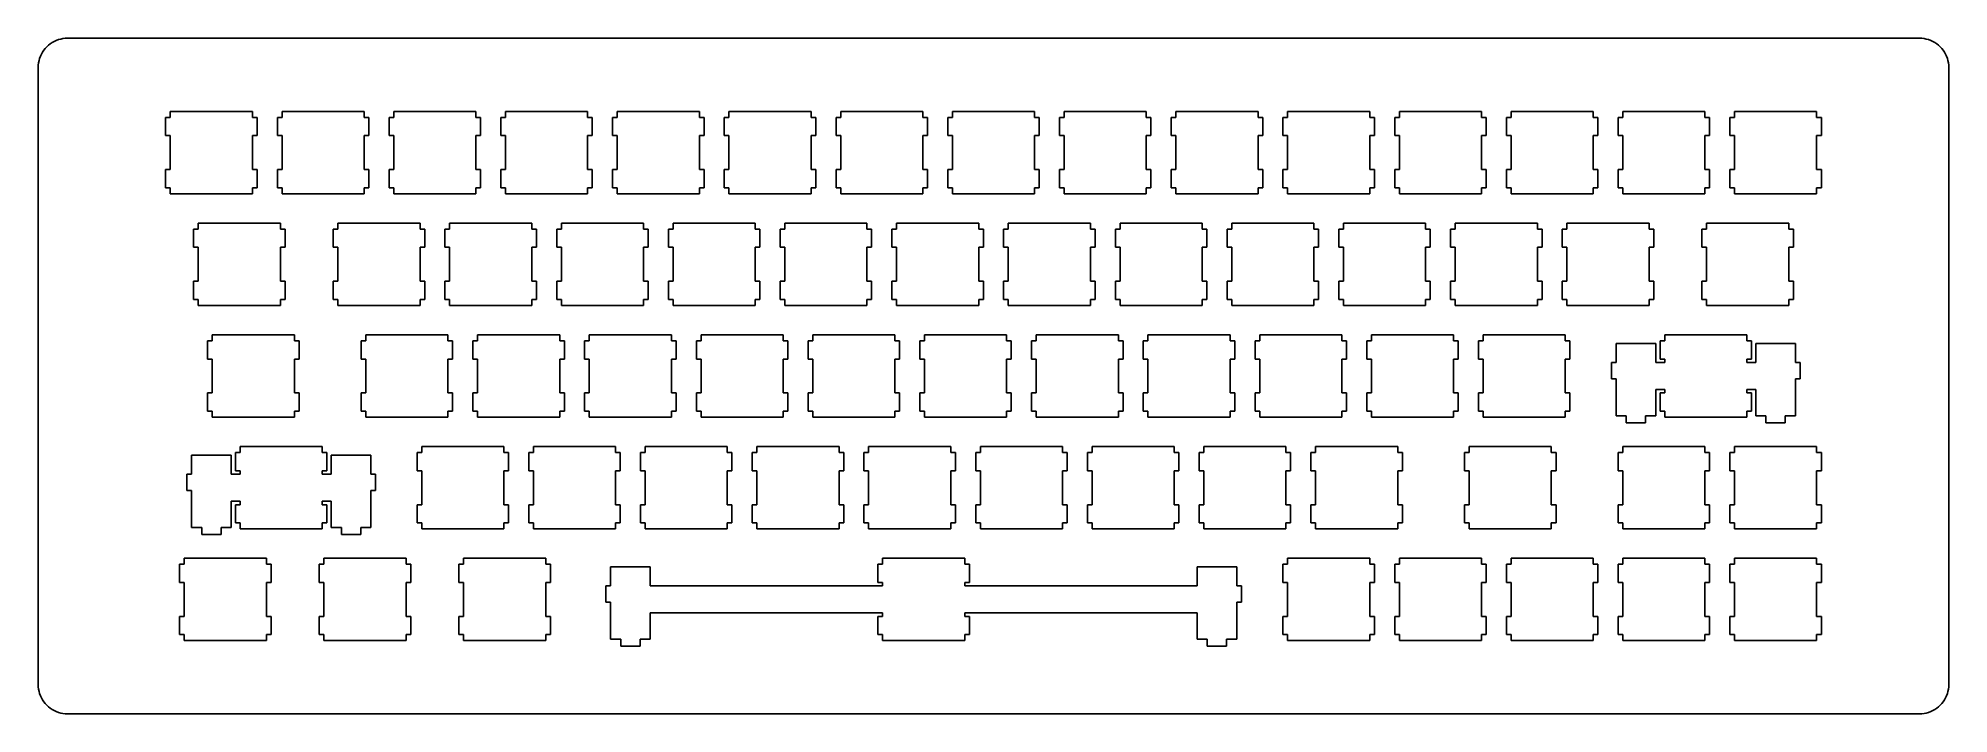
# Model space of a CAD drawing. Extents: x 0 to 326, y 0 to 116.
import ezdxf

# ---------------------------------------------------------------- set-up
doc = ezdxf.new("R2010")
doc.units = 0
doc.layers.get('0').update_dxf_attribs({"linetype": 'CONTINUOUS'})

msp = doc.modelspace()

# ---------------------------------------------------------------- linework, layer by layer
at = {"color": 0}
for p, q in [((1.2926, 113.863), (1.55994, 114.151)), ((1.55994, 114.151), (1.84795, 114.419)), ((1.84795, 114.419), (2.15663, 114.661)), ((2.15663, 114.661), (2.48185, 114.88)), ((2.48185, 114.88), (2.82498, 115.072)), ((2.82498, 115.072), (3.18189, 115.236)), ((3.18189, 115.236), (3.54983, 115.372)), ((3.54983, 115.372), (3.9274, 115.478)), ((3.9274, 115.478), (4.3119, 115.554)), ((4.3119, 115.554), (4.70186, 115.601)), ((4.70186, 115.601), (5.09598, 115.616)), ((5.09598, 115.616), (320.846, 115.616)), ((320.846, 115.616), (321.239, 115.601)), ((321.239, 115.601), (321.629, 115.554)), ((321.629, 115.554), (322.013, 115.478)), ((322.013, 115.478), (322.392, 115.372)), ((322.392, 115.372), (322.76, 115.236)), ((322.76, 115.236), (323.116, 115.072)), ((323.116, 115.072), (323.459, 114.88)), ((323.459, 114.88), (323.784, 114.661)), ((323.784, 114.661), (324.094, 114.419)), ((324.094, 114.419), (324.382, 114.151)), ((324.382, 114.151), (324.648, 113.863)), ((0.09508, 110.615), (0.11024, 111.009)), ((0.11024, 111.009), (0.1571, 111.399)), ((0.1571, 111.399), (0.23289, 111.784)), ((0.23289, 111.784), (0.339, 112.161)), ((0.339, 112.161), (0.47542, 112.529)), ((0.47542, 112.529), (0.63941, 112.886)), ((0.63941, 112.886), (0.83096, 113.229)), ((0.83096, 113.229), (1.05006, 113.555)), ((1.05006, 113.555), (1.2926, 113.863)), ((324.648, 113.863), (324.892, 113.555)), ((324.892, 113.555), (325.109, 113.229)), ((325.109, 113.229), (325.301, 112.886)), ((325.301, 112.886), (325.465, 112.529)), ((325.465, 112.529), (325.602, 112.161)), ((325.602, 112.161), (325.708, 111.784)), ((325.708, 111.784), (325.785, 111.399)), ((325.785, 111.399), (325.83, 111.009)), ((325.83, 111.009), (325.845, 110.615)), ((0.09508, 5.36607), (0.09508, 110.615)), ((325.845, 110.615), (325.847, 5.36607)), ((22.6205, 102.091), (21.8199, 102.091)), ((21.8199, 102.091), (21.8199, 98.9901)), ((22.6205, 103.091), (22.6205, 102.091)), ((36.6201, 103.091), (22.6205, 103.091)), ((36.6201, 102.091), (36.6201, 103.091)), ((37.4191, 102.091), (36.6201, 102.091)), ((37.4191, 98.9901), (37.4191, 102.091)), ((41.6705, 102.091), (40.87, 102.091)), ((40.87, 102.091), (40.87, 98.9901)), ((41.6705, 103.091), (41.6705, 102.091)), ((55.6701, 103.091), (41.6705, 103.091)), ((55.6701, 102.091), (55.6701, 103.091)), ((56.4706, 102.091), (55.6701, 102.091)), ((56.4706, 98.9901), (56.4706, 102.091)), ((60.7205, 102.091), (59.92, 102.091)), ((59.92, 102.091), (59.92, 98.9901)), ((60.7205, 103.091), (60.7205, 102.091)), ((74.7201, 103.091), (60.7205, 103.091)), ((74.7201, 102.091), (74.7201, 103.091)), ((75.5206, 102.091), (74.7201, 102.091)), ((75.5206, 98.9901), (75.5206, 102.091)), ((79.7705, 102.091), (78.97, 102.091)), ((78.97, 102.091), (78.97, 98.9901)), ((79.7705, 103.091), (79.7705, 102.091)), ((93.7701, 103.091), (79.7705, 103.091)), ((93.7701, 102.091), (93.7701, 103.091)), ((94.5706, 102.091), (93.7701, 102.091)), ((94.5706, 98.9901), (94.5706, 102.091)), ((98.8205, 102.091), (98.02, 102.091)), ((98.02, 102.091), (98.02, 98.9901)), ((98.8205, 103.091), (98.8205, 102.091)), ((112.82, 103.091), (98.8205, 103.091)), ((112.82, 102.091), (112.82, 103.091)), ((113.619, 102.091), (112.82, 102.091)), ((113.619, 98.9901), (113.619, 102.091)), ((117.87, 102.091), (117.07, 102.091)), ((117.07, 102.091), (117.07, 98.9901)), ((117.87, 103.091), (117.87, 102.091)), ((131.87, 103.091), (117.87, 103.091)), ((131.87, 102.091), (131.87, 103.091)), ((132.671, 102.091), (131.87, 102.091)), ((132.671, 98.9901), (132.671, 102.091)), ((136.92, 102.091), (136.12, 102.091)), ((136.12, 102.091), (136.12, 98.9901)), ((136.92, 103.091), (136.92, 102.091)), ((150.92, 103.091), (136.92, 103.091)), ((150.92, 102.091), (150.92, 103.091)), ((151.721, 102.091), (150.92, 102.091)), ((151.721, 98.9901), (151.721, 102.091)), ((155.97, 102.091), (155.17, 102.091)), ((155.17, 102.091), (155.17, 98.9901)), ((155.97, 103.091), (155.97, 102.091)), ((169.97, 103.091), (155.97, 103.091)), ((169.97, 102.091), (169.97, 103.091)), ((170.771, 102.091), (169.97, 102.091)), ((170.771, 98.9901), (170.771, 102.091)), ((175.02, 102.091), (174.22, 102.091)), ((174.22, 102.091), (174.22, 98.9901)), ((175.02, 103.091), (175.02, 102.091)), ((189.02, 103.091), (175.02, 103.091)), ((189.02, 102.091), (189.02, 103.091)), ((189.821, 102.091), (189.02, 102.091)), ((189.821, 98.9901), (189.821, 102.091)), ((194.07, 102.091), (193.27, 102.091)), ((193.27, 102.091), (193.27, 98.9901)), ((194.07, 103.091), (194.07, 102.091)), ((208.07, 103.091), (194.07, 103.091)), ((208.07, 102.091), (208.07, 103.091)), ((208.871, 102.091), (208.07, 102.091)), ((208.871, 98.9901), (208.871, 102.091)), ((213.12, 102.091), (212.32, 102.091)), ((212.32, 102.091), (212.32, 98.9901)), ((213.12, 103.091), (213.12, 102.091)), ((227.12, 103.091), (213.12, 103.091)), ((227.12, 102.091), (227.12, 103.091)), ((227.921, 102.091), (227.12, 102.091)), ((227.921, 98.9901), (227.921, 102.091)), ((232.17, 102.091), (231.37, 102.091)), ((231.37, 102.091), (231.37, 98.9901)), ((232.17, 103.091), (232.17, 102.091)), ((246.17, 103.091), (232.17, 103.091)), ((246.17, 102.091), (246.17, 103.091)), ((246.971, 102.091), (246.17, 102.091)), ((246.971, 98.9901), (246.971, 102.091)), ((251.22, 102.091), (250.42, 102.091)), ((250.42, 102.091), (250.42, 98.9901)), ((251.22, 103.091), (251.22, 102.091)), ((265.22, 103.091), (251.22, 103.091)), ((265.22, 102.091), (265.22, 103.091)), ((266.021, 102.091), (265.22, 102.091)), ((266.021, 98.9901), (266.021, 102.091)), ((270.27, 102.091), (269.47, 102.091)), ((269.47, 102.091), (269.47, 98.9901)), ((270.27, 103.091), (270.27, 102.091)), ((284.27, 103.091), (270.27, 103.091)), ((284.27, 102.091), (284.27, 103.091)), ((285.071, 102.091), (284.27, 102.091)), ((285.071, 98.9901), (285.071, 102.091)), ((289.32, 102.091), (288.52, 102.091)), ((288.52, 102.091), (288.52, 98.9901)), ((289.32, 103.091), (289.32, 102.091)), ((303.32, 103.091), (289.32, 103.091)), ((303.32, 102.091), (303.32, 103.091)), ((304.121, 102.091), (303.32, 102.091)), ((304.121, 98.9901), (304.121, 102.091)), ((21.8199, 98.9901), (22.6205, 98.9901)), ((22.6205, 98.9901), (22.6205, 93.1912)), ((36.6201, 93.1912), (36.6201, 98.9901)), ((36.6201, 98.9901), (37.4191, 98.9901)), ((40.87, 98.9901), (41.6705, 98.9901)), ((41.6705, 98.9901), (41.6705, 93.1912)), ((55.6701, 93.1912), (55.6701, 98.9901)), ((55.6701, 98.9901), (56.4706, 98.9901)), ((59.92, 98.9901), (60.7205, 98.9901)), ((60.7205, 98.9901), (60.7205, 93.1912)), ((74.7201, 93.1912), (74.7201, 98.9901)), ((74.7201, 98.9901), (75.5206, 98.9901)), ((78.97, 98.9901), (79.7705, 98.9901)), ((79.7705, 98.9901), (79.7705, 93.1912)), ((93.7701, 93.1912), (93.7701, 98.9901)), ((93.7701, 98.9901), (94.5706, 98.9901)), ((98.02, 98.9901), (98.8205, 98.9901)), ((98.8205, 98.9901), (98.8205, 93.1912)), ((112.82, 93.1912), (112.82, 98.9901)), ((112.82, 98.9901), (113.619, 98.9901)), ((117.07, 98.9901), (117.87, 98.9901)), ((117.87, 98.9901), (117.87, 93.1912)), ((131.87, 93.1912), (131.87, 98.9901)), ((131.87, 98.9901), (132.671, 98.9901)), ((136.12, 98.9901), (136.92, 98.9901)), ((136.92, 98.9901), (136.92, 93.1912)), ((150.92, 93.1912), (150.92, 98.9901)), ((150.92, 98.9901), (151.721, 98.9901)), ((155.17, 98.9901), (155.97, 98.9901)), ((155.97, 98.9901), (155.97, 93.1912)), ((169.97, 93.1912), (169.97, 98.9901)), ((169.97, 98.9901), (170.771, 98.9901)), ((174.22, 98.9901), (175.02, 98.9901)), ((175.02, 98.9901), (175.02, 93.1912)), ((189.02, 93.1912), (189.02, 98.9901)), ((189.02, 98.9901), (189.821, 98.9901)), ((193.27, 98.9901), (194.07, 98.9901)), ((194.07, 98.9901), (194.07, 93.1912)), ((208.07, 93.1912), (208.07, 98.9901)), ((208.07, 98.9901), (208.871, 98.9901)), ((212.32, 98.9901), (213.12, 98.9901)), ((213.12, 98.9901), (213.12, 93.1912)), ((227.12, 93.1912), (227.12, 98.9901)), ((227.12, 98.9901), (227.921, 98.9901)), ((231.37, 98.9901), (232.17, 98.9901)), ((232.17, 98.9901), (232.17, 93.1912)), ((246.17, 93.1912), (246.17, 98.9901)), ((246.17, 98.9901), (246.971, 98.9901)), ((250.42, 98.9901), (251.22, 98.9901)), ((251.22, 98.9901), (251.22, 93.1912)), ((265.22, 93.1912), (265.22, 98.9901)), ((265.22, 98.9901), (266.021, 98.9901)), ((269.47, 98.9901), (270.27, 98.9901)), ((270.27, 98.9901), (270.27, 93.1912)), ((284.27, 93.1912), (284.27, 98.9901)), ((284.27, 98.9901), (285.071, 98.9901)), ((288.52, 98.9901), (289.32, 98.9901)), ((289.32, 98.9901), (289.32, 93.1912)), ((303.32, 93.1912), (303.32, 98.9901)), ((303.32, 98.9901), (304.121, 98.9901)), ((22.6205, 93.1912), (21.8199, 93.1912)), ((21.8199, 93.1912), (21.8199, 90.0906)), ((37.4191, 93.1912), (36.6201, 93.1912)), ((37.4191, 90.0906), (37.4191, 93.1912)), ((41.6705, 93.1912), (40.87, 93.1912)), ((40.87, 93.1912), (40.87, 90.0906)), ((56.4706, 93.1912), (55.6701, 93.1912)), ((56.4706, 90.0906), (56.4706, 93.1912)), ((60.7205, 93.1912), (59.92, 93.1912)), ((59.92, 93.1912), (59.92, 90.0906)), ((75.5206, 93.1912), (74.7201, 93.1912)), ((75.5206, 90.0906), (75.5206, 93.1912)), ((79.7705, 93.1912), (78.97, 93.1912)), ((78.97, 93.1912), (78.97, 90.0906)), ((94.5706, 93.1912), (93.7701, 93.1912)), ((94.5706, 90.0906), (94.5706, 93.1912)), ((98.8205, 93.1912), (98.02, 93.1912)), ((98.02, 93.1912), (98.02, 90.0906)), ((113.619, 93.1912), (112.82, 93.1912)), ((113.619, 90.0906), (113.619, 93.1912)), ((117.87, 93.1912), (117.07, 93.1912)), ((117.07, 93.1912), (117.07, 90.0906)), ((132.671, 93.1912), (131.87, 93.1912)), ((132.671, 90.0906), (132.671, 93.1912)), ((136.92, 93.1912), (136.12, 93.1912)), ((136.12, 93.1912), (136.12, 90.0906)), ((151.721, 93.1912), (150.92, 93.1912)), ((151.721, 90.0906), (151.721, 93.1912)), ((155.97, 93.1912), (155.17, 93.1912)), ((155.17, 93.1912), (155.17, 90.0906)), ((170.771, 93.1912), (169.97, 93.1912)), ((170.771, 90.0906), (170.771, 93.1912)), ((175.02, 93.1912), (174.22, 93.1912)), ((174.22, 93.1912), (174.22, 90.0906)), ((189.821, 93.1912), (189.02, 93.1912)), ((189.821, 90.0906), (189.821, 93.1912)), ((194.07, 93.1912), (193.27, 93.1912)), ((193.27, 93.1912), (193.27, 90.0906)), ((208.871, 93.1912), (208.07, 93.1912)), ((208.871, 90.0906), (208.871, 93.1912)), ((213.12, 93.1912), (212.32, 93.1912)), ((212.32, 93.1912), (212.32, 90.0906)), ((227.921, 93.1912), (227.12, 93.1912)), ((227.921, 90.0906), (227.921, 93.1912)), ((232.17, 93.1912), (231.37, 93.1912)), ((231.37, 93.1912), (231.37, 90.0906)), ((246.971, 93.1912), (246.17, 93.1912)), ((246.971, 90.0906), (246.971, 93.1912)), ((251.22, 93.1912), (250.42, 93.1912)), ((250.42, 93.1912), (250.42, 90.0906)), ((266.021, 93.1912), (265.22, 93.1912)), ((266.021, 90.0906), (266.021, 93.1912)), ((270.27, 93.1912), (269.47, 93.1912)), ((269.47, 93.1912), (269.47, 90.0906)), ((285.071, 93.1912), (284.27, 93.1912)), ((285.071, 90.0906), (285.071, 93.1912)), ((289.32, 93.1912), (288.52, 93.1912)), ((288.52, 93.1912), (288.52, 90.0906)), ((304.121, 93.1912), (303.32, 93.1912)), ((304.121, 90.0906), (304.121, 93.1912)), ((21.8199, 90.0906), (22.6205, 90.0906)), ((22.6205, 90.0906), (22.6205, 89.0901)), ((22.6205, 89.0901), (36.6201, 89.0901)), ((36.6201, 89.0901), (36.6201, 90.0906)), ((36.6201, 90.0906), (37.4191, 90.0906)), ((40.87, 90.0906), (41.6705, 90.0906)), ((41.6705, 90.0906), (41.6705, 89.0901)), ((41.6705, 89.0901), (55.6701, 89.0901)), ((55.6701, 89.0901), (55.6701, 90.0906)), ((55.6701, 90.0906), (56.4706, 90.0906)), ((59.92, 90.0906), (60.7205, 90.0906)), ((60.7205, 90.0906), (60.7205, 89.0901)), ((60.7205, 89.0901), (74.7201, 89.0901)), ((74.7201, 89.0901), (74.7201, 90.0906)), ((74.7201, 90.0906), (75.5206, 90.0906)), ((78.97, 90.0906), (79.7705, 90.0906)), ((79.7705, 90.0906), (79.7705, 89.0901)), ((79.7705, 89.0901), (93.7701, 89.0901)), ((93.7701, 89.0901), (93.7701, 90.0906)), ((93.7701, 90.0906), (94.5706, 90.0906)), ((98.02, 90.0906), (98.8205, 90.0906)), ((98.8205, 90.0906), (98.8205, 89.0901)), ((98.8205, 89.0901), (112.82, 89.0901)), ((112.82, 89.0901), (112.82, 90.0906)), ((112.82, 90.0906), (113.619, 90.0906)), ((117.07, 90.0906), (117.87, 90.0906)), ((117.87, 90.0906), (117.87, 89.0901)), ((117.87, 89.0901), (131.87, 89.0901)), ((131.87, 89.0901), (131.87, 90.0906)), ((131.87, 90.0906), (132.671, 90.0906)), ((136.12, 90.0906), (136.92, 90.0906)), ((136.92, 90.0906), (136.92, 89.0901)), ((136.92, 89.0901), (150.92, 89.0901)), ((150.92, 89.0901), (150.92, 90.0906)), ((150.92, 90.0906), (151.721, 90.0906)), ((155.17, 90.0906), (155.97, 90.0906)), ((155.97, 90.0906), (155.97, 89.0901)), ((155.97, 89.0901), (169.97, 89.0901)), ((169.97, 89.0901), (169.97, 90.0906)), ((169.97, 90.0906), (170.771, 90.0906)), ((174.22, 90.0906), (175.02, 90.0906)), ((175.02, 90.0906), (175.02, 89.0901)), ((175.02, 89.0901), (189.02, 89.0901)), ((189.02, 89.0901), (189.02, 90.0906)), ((189.02, 90.0906), (189.821, 90.0906)), ((193.27, 90.0906), (194.07, 90.0906)), ((194.07, 90.0906), (194.07, 89.0901)), ((194.07, 89.0901), (208.07, 89.0901)), ((208.07, 89.0901), (208.07, 90.0906)), ((208.07, 90.0906), (208.871, 90.0906)), ((212.32, 90.0906), (213.12, 90.0906)), ((213.12, 90.0906), (213.12, 89.0901)), ((213.12, 89.0901), (227.12, 89.0901)), ((227.12, 89.0901), (227.12, 90.0906)), ((227.12, 90.0906), (227.921, 90.0906)), ((231.37, 90.0906), (232.17, 90.0906)), ((232.17, 90.0906), (232.17, 89.0901)), ((232.17, 89.0901), (246.17, 89.0901)), ((246.17, 89.0901), (246.17, 90.0906)), ((246.17, 90.0906), (246.971, 90.0906)), ((250.42, 90.0906), (251.22, 90.0906)), ((251.22, 90.0906), (251.22, 89.0901)), ((251.22, 89.0901), (265.22, 89.0901)), ((265.22, 89.0901), (265.22, 90.0906)), ((265.22, 90.0906), (266.021, 90.0906)), ((269.47, 90.0906), (270.27, 90.0906)), ((270.27, 90.0906), (270.27, 89.0901)), ((270.27, 89.0901), (284.27, 89.0901)), ((284.27, 89.0901), (284.27, 90.0906)), ((284.27, 90.0906), (285.071, 90.0906)), ((288.52, 90.0906), (289.32, 90.0906)), ((289.32, 90.0906), (289.32, 89.0901)), ((289.32, 89.0901), (303.32, 89.0901)), ((303.32, 89.0901), (303.32, 90.0906)), ((303.32, 90.0906), (304.121, 90.0906)), ((27.383, 83.0407), (26.5824, 83.0407)), ((26.5824, 83.0407), (26.5824, 79.9402)), ((27.383, 84.0412), (27.383, 83.0407)), ((41.3826, 84.0412), (27.383, 84.0412)), ((41.3826, 83.0407), (41.3826, 84.0412)), ((42.183, 83.0407), (41.3826, 83.0407)), ((42.183, 79.9402), (42.183, 83.0407)), ((51.1955, 83.0407), (50.395, 83.0407)), ((50.395, 83.0407), (50.395, 79.9402)), ((51.1955, 84.0412), (51.1955, 83.0407)), ((65.1951, 84.0412), (51.1955, 84.0412)), ((65.1951, 83.0407), (65.1951, 84.0412)), ((65.9956, 83.0407), (65.1951, 83.0407)), ((65.9956, 79.9402), (65.9956, 83.0407)), ((70.2455, 83.0407), (69.445, 83.0407)), ((69.445, 83.0407), (69.445, 79.9402)), ((70.2455, 84.0412), (70.2455, 83.0407)), ((84.2451, 84.0412), (70.2455, 84.0412)), ((84.2451, 83.0407), (84.2451, 84.0412)), ((85.0456, 83.0407), (84.2451, 83.0407)), ((85.0456, 79.9402), (85.0456, 83.0407)), ((89.2955, 83.0407), (88.495, 83.0407)), ((88.495, 83.0407), (88.495, 79.9402)), ((89.2955, 84.0412), (89.2955, 83.0407)), ((103.295, 84.0412), (89.2955, 84.0412)), ((103.295, 83.0407), (103.295, 84.0412)), ((104.096, 83.0407), (103.295, 83.0407)), ((104.096, 79.9402), (104.096, 83.0407)), ((108.345, 83.0407), (107.545, 83.0407)), ((107.545, 83.0407), (107.545, 79.9402)), ((108.345, 84.0412), (108.345, 83.0407)), ((122.345, 84.0412), (108.345, 84.0412)), ((122.345, 83.0407), (122.345, 84.0412)), ((123.146, 83.0407), (122.345, 83.0407)), ((123.146, 79.9402), (123.146, 83.0407)), ((127.395, 83.0407), (126.595, 83.0407)), ((126.595, 83.0407), (126.595, 79.9402)), ((127.395, 84.0412), (127.395, 83.0407)), ((141.395, 84.0412), (127.395, 84.0412)), ((141.395, 83.0407), (141.395, 84.0412)), ((142.196, 83.0407), (141.395, 83.0407)), ((142.196, 79.9402), (142.196, 83.0407)), ((146.445, 83.0407), (145.645, 83.0407)), ((145.645, 83.0407), (145.645, 79.9402)), ((146.445, 84.0412), (146.445, 83.0407)), ((160.445, 84.0412), (146.445, 84.0412)), ((160.445, 83.0407), (160.445, 84.0412)), ((161.246, 83.0407), (160.445, 83.0407)), ((161.246, 79.9402), (161.246, 83.0407)), ((165.495, 83.0407), (164.695, 83.0407)), ((164.695, 83.0407), (164.695, 79.9402)), ((165.495, 84.0412), (165.495, 83.0407)), ((179.495, 84.0412), (165.495, 84.0412)), ((179.495, 83.0407), (179.495, 84.0412)), ((180.296, 83.0407), (179.495, 83.0407)), ((180.296, 79.9402), (180.296, 83.0407)), ((184.545, 83.0407), (183.745, 83.0407)), ((183.745, 83.0407), (183.745, 79.9402)), ((184.545, 84.0412), (184.545, 83.0407)), ((198.545, 84.0412), (184.545, 84.0412)), ((198.545, 83.0407), (198.545, 84.0412)), ((199.346, 83.0407), (198.545, 83.0407)), ((199.346, 79.9402), (199.346, 83.0407)), ((203.595, 83.0407), (202.795, 83.0407)), ((202.795, 83.0407), (202.795, 79.9402)), ((203.595, 84.0412), (203.595, 83.0407)), ((217.595, 84.0412), (203.595, 84.0412)), ((217.595, 83.0407), (217.595, 84.0412)), ((218.396, 83.0407), (217.595, 83.0407)), ((218.396, 79.9402), (218.396, 83.0407)), ((222.645, 83.0407), (221.845, 83.0407)), ((221.845, 83.0407), (221.845, 79.9402)), ((222.645, 84.0412), (222.645, 83.0407)), ((236.645, 84.0412), (222.645, 84.0412)), ((236.645, 83.0407), (236.645, 84.0412)), ((237.446, 83.0407), (236.645, 83.0407)), ((237.446, 79.9402), (237.446, 83.0407)), ((241.695, 83.0407), (240.895, 83.0407)), ((240.895, 83.0407), (240.895, 79.9402)), ((241.695, 84.0412), (241.695, 83.0407)), ((255.695, 84.0412), (241.695, 84.0412)), ((255.695, 83.0407), (255.695, 84.0412)), ((256.494, 83.0407), (255.695, 83.0407)), ((256.494, 79.9402), (256.494, 83.0407)), ((260.745, 83.0407), (259.945, 83.0407)), ((259.945, 83.0407), (259.945, 79.9402)), ((260.745, 84.0412), (260.745, 83.0407)), ((274.745, 84.0412), (260.745, 84.0412)), ((274.745, 83.0407), (274.745, 84.0412)), ((275.546, 83.0407), (274.745, 83.0407)), ((275.546, 79.9402), (275.546, 83.0407)), ((284.558, 83.0407), (283.758, 83.0407)), ((283.758, 83.0407), (283.758, 79.9402)), ((284.558, 84.0412), (284.558, 83.0407)), ((298.558, 84.0412), (284.558, 84.0412)), ((298.558, 83.0407), (298.558, 84.0412)), ((299.358, 83.0407), (298.558, 83.0407)), ((299.358, 79.9402), (299.358, 83.0407)), ((26.5824, 79.9402), (27.383, 79.9402)), ((27.383, 79.9402), (27.383, 74.1412)), ((41.3826, 74.1412), (41.3826, 79.9402)), ((41.3826, 79.9402), (42.183, 79.9402)), ((50.395, 79.9402), (51.1955, 79.9402)), ((51.1955, 79.9402), (51.1955, 74.1412)), ((65.1951, 74.1412), (65.1951, 79.9402)), ((65.1951, 79.9402), (65.9956, 79.9402)), ((69.445, 79.9402), (70.2455, 79.9402)), ((70.2455, 79.9402), (70.2455, 74.1412)), ((84.2451, 74.1412), (84.2451, 79.9402)), ((84.2451, 79.9402), (85.0456, 79.9402)), ((88.495, 79.9402), (89.2955, 79.9402)), ((89.2955, 79.9402), (89.2955, 74.1412)), ((103.295, 74.1412), (103.295, 79.9402)), ((103.295, 79.9402), (104.096, 79.9402)), ((107.545, 79.9402), (108.345, 79.9402)), ((108.345, 79.9402), (108.345, 74.1412)), ((122.345, 74.1412), (122.345, 79.9402)), ((122.345, 79.9402), (123.146, 79.9402)), ((126.595, 79.9402), (127.395, 79.9402)), ((127.395, 79.9402), (127.395, 74.1412)), ((141.395, 74.1412), (141.395, 79.9402)), ((141.395, 79.9402), (142.196, 79.9402)), ((145.645, 79.9402), (146.445, 79.9402)), ((146.445, 79.9402), (146.445, 74.1412)), ((160.445, 74.1412), (160.445, 79.9402)), ((160.445, 79.9402), (161.246, 79.9402)), ((164.695, 79.9402), (165.495, 79.9402)), ((165.495, 79.9402), (165.495, 74.1412)), ((179.495, 74.1412), (179.495, 79.9402)), ((179.495, 79.9402), (180.296, 79.9402)), ((183.745, 79.9402), (184.545, 79.9402)), ((184.545, 79.9402), (184.545, 74.1412)), ((198.545, 74.1412), (198.545, 79.9402)), ((198.545, 79.9402), (199.346, 79.9402)), ((202.795, 79.9402), (203.595, 79.9402)), ((203.595, 79.9402), (203.595, 74.1412)), ((217.595, 74.1412), (217.595, 79.9402)), ((217.595, 79.9402), (218.396, 79.9402)), ((221.845, 79.9402), (222.645, 79.9402)), ((222.645, 79.9402), (222.645, 74.1412)), ((236.645, 74.1412), (236.645, 79.9402)), ((236.645, 79.9402), (237.446, 79.9402)), ((240.895, 79.9402), (241.695, 79.9402)), ((241.695, 79.9402), (241.695, 74.1412)), ((255.695, 74.1412), (255.695, 79.9402)), ((255.695, 79.9402), (256.494, 79.9402)), ((259.945, 79.9402), (260.745, 79.9402)), ((260.745, 79.9402), (260.745, 74.1412)), ((274.745, 74.1412), (274.745, 79.9402)), ((274.745, 79.9402), (275.546, 79.9402)), ((283.758, 79.9402), (284.558, 79.9402)), ((284.558, 79.9402), (284.558, 74.1412)), ((298.558, 74.1412), (298.558, 79.9402)), ((298.558, 79.9402), (299.358, 79.9402)), ((27.383, 74.1412), (26.5824, 74.1412)), ((26.5824, 74.1412), (26.5824, 71.0406)), ((42.183, 74.1412), (41.3826, 74.1412)), ((42.183, 71.0406), (42.183, 74.1412)), ((51.1955, 74.1412), (50.395, 74.1412)), ((50.395, 74.1412), (50.395, 71.0406)), ((65.9956, 74.1412), (65.1951, 74.1412)), ((65.9956, 71.0406), (65.9956, 74.1412)), ((70.2455, 74.1412), (69.445, 74.1412)), ((69.445, 74.1412), (69.445, 71.0406)), ((85.0456, 74.1412), (84.2451, 74.1412)), ((85.0456, 71.0406), (85.0456, 74.1412)), ((89.2955, 74.1412), (88.495, 74.1412)), ((88.495, 74.1412), (88.495, 71.0406)), ((104.096, 74.1412), (103.295, 74.1412)), ((104.096, 71.0406), (104.096, 74.1412)), ((108.345, 74.1412), (107.545, 74.1412)), ((107.545, 74.1412), (107.545, 71.0406)), ((123.146, 74.1412), (122.345, 74.1412)), ((123.146, 71.0406), (123.146, 74.1412)), ((127.395, 74.1412), (126.595, 74.1412)), ((126.595, 74.1412), (126.595, 71.0406)), ((142.196, 74.1412), (141.395, 74.1412)), ((142.196, 71.0406), (142.196, 74.1412)), ((146.445, 74.1412), (145.645, 74.1412)), ((145.645, 74.1412), (145.645, 71.0406)), ((161.246, 74.1412), (160.445, 74.1412)), ((161.246, 71.0406), (161.246, 74.1412)), ((165.495, 74.1412), (164.695, 74.1412)), ((164.695, 74.1412), (164.695, 71.0406)), ((180.296, 74.1412), (179.495, 74.1412)), ((180.296, 71.0406), (180.296, 74.1412)), ((184.545, 74.1412), (183.745, 74.1412)), ((183.745, 74.1412), (183.745, 71.0406)), ((199.346, 74.1412), (198.545, 74.1412)), ((199.346, 71.0406), (199.346, 74.1412)), ((203.595, 74.1412), (202.795, 74.1412)), ((202.795, 74.1412), (202.795, 71.0406)), ((218.396, 74.1412), (217.595, 74.1412)), ((218.396, 71.0406), (218.396, 74.1412)), ((222.645, 74.1412), (221.845, 74.1412)), ((221.845, 74.1412), (221.845, 71.0406)), ((237.446, 74.1412), (236.645, 74.1412)), ((237.446, 71.0406), (237.446, 74.1412)), ((241.695, 74.1412), (240.895, 74.1412)), ((240.895, 74.1412), (240.895, 71.0406)), ((256.494, 74.1412), (255.695, 74.1412)), ((256.494, 71.0406), (256.494, 74.1412)), ((260.745, 74.1412), (259.945, 74.1412)), ((259.945, 74.1412), (259.945, 71.0406)), ((275.546, 74.1412), (274.745, 74.1412)), ((275.546, 71.0406), (275.546, 74.1412)), ((284.558, 74.1412), (283.758, 74.1412)), ((283.758, 74.1412), (283.758, 71.0406)), ((299.358, 74.1412), (298.558, 74.1412)), ((299.358, 71.0406), (299.358, 74.1412)), ((26.5824, 71.0406), (27.383, 71.0406)), ((27.383, 71.0406), (27.383, 70.0401)), ((27.383, 70.0401), (41.3826, 70.0401)), ((41.3826, 70.0401), (41.3826, 71.0406)), ((41.3826, 71.0406), (42.183, 71.0406)), ((50.395, 71.0406), (51.1955, 71.0406)), ((51.1955, 71.0406), (51.1955, 70.0401)), ((51.1955, 70.0401), (65.1951, 70.0401)), ((65.1951, 70.0401), (65.1951, 71.0406)), ((65.1951, 71.0406), (65.9956, 71.0406)), ((69.445, 71.0406), (70.2455, 71.0406)), ((70.2455, 71.0406), (70.2455, 70.0401)), ((70.2455, 70.0401), (84.2451, 70.0401)), ((84.2451, 70.0401), (84.2451, 71.0406)), ((84.2451, 71.0406), (85.0456, 71.0406)), ((88.495, 71.0406), (89.2955, 71.0406)), ((89.2955, 71.0406), (89.2955, 70.0401)), ((89.2955, 70.0401), (103.295, 70.0401)), ((103.295, 70.0401), (103.295, 71.0406)), ((103.295, 71.0406), (104.096, 71.0406)), ((107.545, 71.0406), (108.345, 71.0406)), ((108.345, 71.0406), (108.345, 70.0401)), ((108.345, 70.0401), (122.345, 70.0401)), ((122.345, 70.0401), (122.345, 71.0406)), ((122.345, 71.0406), (123.146, 71.0406)), ((126.595, 71.0406), (127.395, 71.0406)), ((127.395, 71.0406), (127.395, 70.0401)), ((127.395, 70.0401), (141.395, 70.0401)), ((141.395, 70.0401), (141.395, 71.0406)), ((141.395, 71.0406), (142.196, 71.0406)), ((145.645, 71.0406), (146.445, 71.0406)), ((146.445, 71.0406), (146.445, 70.0401)), ((146.445, 70.0401), (160.445, 70.0401)), ((160.445, 70.0401), (160.445, 71.0406)), ((160.445, 71.0406), (161.246, 71.0406)), ((164.695, 71.0406), (165.495, 71.0406)), ((165.495, 71.0406), (165.495, 70.0401)), ((165.495, 70.0401), (179.495, 70.0401)), ((179.495, 70.0401), (179.495, 71.0406)), ((179.495, 71.0406), (180.296, 71.0406)), ((183.745, 71.0406), (184.545, 71.0406)), ((184.545, 71.0406), (184.545, 70.0401)), ((184.545, 70.0401), (198.545, 70.0401)), ((198.545, 70.0401), (198.545, 71.0406)), ((198.545, 71.0406), (199.346, 71.0406)), ((202.795, 71.0406), (203.595, 71.0406)), ((203.595, 71.0406), (203.595, 70.0401)), ((203.595, 70.0401), (217.595, 70.0401)), ((217.595, 70.0401), (217.595, 71.0406)), ((217.595, 71.0406), (218.396, 71.0406)), ((221.845, 71.0406), (222.645, 71.0406)), ((222.645, 71.0406), (222.645, 70.0401)), ((222.645, 70.0401), (236.645, 70.0401)), ((236.645, 70.0401), (236.645, 71.0406)), ((236.645, 71.0406), (237.446, 71.0406)), ((240.895, 71.0406), (241.695, 71.0406)), ((241.695, 71.0406), (241.695, 70.0401)), ((241.695, 70.0401), (255.695, 70.0401)), ((255.695, 70.0401), (255.695, 71.0406)), ((255.695, 71.0406), (256.494, 71.0406)), ((259.945, 71.0406), (260.745, 71.0406)), ((260.745, 71.0406), (260.745, 70.0401)), ((260.745, 70.0401), (274.745, 70.0401)), ((274.745, 70.0401), (274.745, 71.0406)), ((274.745, 71.0406), (275.546, 71.0406)), ((283.758, 71.0406), (284.558, 71.0406)), ((284.558, 71.0406), (284.558, 70.0401)), ((284.558, 70.0401), (298.558, 70.0401)), ((298.558, 70.0401), (298.558, 71.0406)), ((298.558, 71.0406), (299.358, 71.0406)), ((29.7629, 63.9907), (28.9636, 63.9907)), ((28.9636, 63.9907), (28.9636, 60.8902)), ((29.7629, 64.9912), (29.7629, 63.9907)), ((43.7638, 64.9912), (29.7629, 64.9912)), ((43.7638, 63.9907), (43.7638, 64.9912)), ((44.5629, 63.9907), (43.7638, 63.9907)), ((44.5629, 60.8902), (44.5629, 63.9907)), ((55.958, 63.9907), (55.1575, 63.9907)), ((55.1575, 63.9907), (55.1575, 60.8902)), ((55.958, 64.9912), (55.958, 63.9907)), ((69.9576, 64.9912), (55.958, 64.9912)), ((69.9576, 63.9907), (69.9576, 64.9912)), ((70.7581, 63.9907), (69.9576, 63.9907)), ((70.7581, 60.8902), (70.7581, 63.9907)), ((75.008, 63.9907), (74.2075, 63.9907)), ((74.2075, 63.9907), (74.2075, 60.8902)), ((75.008, 64.9912), (75.008, 63.9907)), ((89.0076, 64.9912), (75.008, 64.9912)), ((89.0076, 63.9907), (89.0076, 64.9912)), ((89.8081, 63.9907), (89.0076, 63.9907)), ((89.8081, 60.8902), (89.8081, 63.9907)), ((94.058, 63.9907), (93.2575, 63.9907)), ((93.2575, 63.9907), (93.2575, 60.8902)), ((94.058, 64.9912), (94.058, 63.9907)), ((108.058, 64.9912), (94.058, 64.9912)), ((108.058, 63.9907), (108.058, 64.9912)), ((108.858, 63.9907), (108.058, 63.9907)), ((108.858, 60.8902), (108.858, 63.9907)), ((113.108, 63.9907), (112.308, 63.9907)), ((112.308, 63.9907), (112.308, 60.8902)), ((113.108, 64.9912), (113.108, 63.9907)), ((127.108, 64.9912), (113.108, 64.9912)), ((127.108, 63.9907), (127.108, 64.9912)), ((127.908, 63.9907), (127.108, 63.9907)), ((127.908, 60.8902), (127.908, 63.9907)), ((132.158, 63.9907), (131.358, 63.9907)), ((131.358, 63.9907), (131.358, 60.8902)), ((132.158, 64.9912), (132.158, 63.9907)), ((146.158, 64.9912), (132.158, 64.9912)), ((146.158, 63.9907), (146.158, 64.9912)), ((146.958, 63.9907), (146.158, 63.9907)), ((146.958, 60.8902), (146.958, 63.9907)), ((151.208, 63.9907), (150.408, 63.9907)), ((150.408, 63.9907), (150.408, 60.8902)), ((151.208, 64.9912), (151.208, 63.9907)), ((165.208, 64.9912), (151.208, 64.9912)), ((165.208, 63.9907), (165.208, 64.9912)), ((166.008, 63.9907), (165.208, 63.9907)), ((166.008, 60.8902), (166.008, 63.9907)), ((170.258, 63.9907), (169.458, 63.9907)), ((169.458, 63.9907), (169.458, 60.8902)), ((170.258, 64.9912), (170.258, 63.9907)), ((184.258, 64.9912), (170.258, 64.9912)), ((184.258, 63.9907), (184.258, 64.9912)), ((185.058, 63.9907), (184.258, 63.9907)), ((185.058, 60.8902), (185.058, 63.9907)), ((189.308, 63.9907), (188.508, 63.9907)), ((188.508, 63.9907), (188.508, 60.8902)), ((189.308, 64.9912), (189.308, 63.9907)), ((203.308, 64.9912), (189.308, 64.9912)), ((203.308, 63.9907), (203.308, 64.9912)), ((204.108, 63.9907), (203.308, 63.9907)), ((204.108, 60.8902), (204.108, 63.9907)), ((208.358, 63.9907), (207.558, 63.9907)), ((207.558, 63.9907), (207.558, 60.8902)), ((208.358, 64.9912), (208.358, 63.9907)), ((222.358, 64.9912), (208.358, 64.9912)), ((222.358, 63.9907), (222.358, 64.9912)), ((223.158, 63.9907), (222.358, 63.9907)), ((223.158, 60.8902), (223.158, 63.9907)), ((227.408, 63.9907), (226.608, 63.9907)), ((226.608, 63.9907), (226.608, 60.8902)), ((227.408, 64.9912), (227.408, 63.9907)), ((241.408, 64.9912), (227.408, 64.9912)), ((241.408, 63.9907), (241.408, 64.9912)), ((242.208, 63.9907), (241.408, 63.9907)), ((242.208, 60.8902), (242.208, 63.9907)), ((246.458, 63.9907), (245.658, 63.9907)), ((245.658, 63.9907), (245.658, 60.8902)), ((246.458, 64.9912), (246.458, 63.9907)), ((260.458, 64.9912), (246.458, 64.9912)), ((260.458, 63.9907), (260.458, 64.9912)), ((261.258, 63.9907), (260.458, 63.9907)), ((261.258, 60.8902), (261.258, 63.9907)), ((275.889, 63.5208), (269.139, 63.5208)), ((269.139, 63.5208), (269.139, 60.2904)), ((275.889, 60.2904), (275.889, 63.5208)), ((277.413, 63.9907), (276.614, 63.9907)), ((276.614, 63.9907), (276.614, 60.8902)), ((277.413, 64.9912), (277.413, 63.9907)), ((291.414, 64.9912), (277.413, 64.9912)), ((291.414, 63.9907), (291.414, 64.9912)), ((292.213, 63.9907), (291.414, 63.9907)), ((292.213, 60.8902), (292.213, 63.9907)), ((299.689, 63.5208), (292.938, 63.5208)), ((292.938, 63.5208), (292.938, 60.2904)), ((299.689, 60.2904), (299.689, 63.5208)), ((28.9636, 60.8902), (29.7629, 60.8902)), ((29.7629, 60.8902), (29.7629, 55.0912)), ((43.7638, 55.0912), (43.7638, 60.8902)), ((43.7638, 60.8902), (44.5629, 60.8902)), ((55.1575, 60.8902), (55.958, 60.8902)), ((55.958, 60.8902), (55.958, 55.0912)), ((69.9576, 55.0912), (69.9576, 60.8902)), ((69.9576, 60.8902), (70.7581, 60.8902)), ((74.2075, 60.8902), (75.008, 60.8902)), ((75.008, 60.8902), (75.008, 55.0912)), ((89.0076, 55.0912), (89.0076, 60.8902)), ((89.0076, 60.8902), (89.8081, 60.8902)), ((93.2575, 60.8902), (94.058, 60.8902)), ((94.058, 60.8902), (94.058, 55.0912)), ((108.058, 55.0912), (108.058, 60.8902)), ((108.058, 60.8902), (108.858, 60.8902)), ((112.308, 60.8902), (113.108, 60.8902)), ((113.108, 60.8902), (113.108, 55.0912)), ((127.108, 55.0912), (127.108, 60.8902)), ((127.108, 60.8902), (127.908, 60.8902)), ((131.358, 60.8902), (132.158, 60.8902)), ((132.158, 60.8902), (132.158, 55.0912)), ((146.158, 55.0912), (146.158, 60.8902)), ((146.158, 60.8902), (146.958, 60.8902)), ((150.408, 60.8902), (151.208, 60.8902)), ((151.208, 60.8902), (151.208, 55.0912)), ((165.208, 55.0912), (165.208, 60.8902)), ((165.208, 60.8902), (166.008, 60.8902)), ((169.458, 60.8902), (170.258, 60.8902)), ((170.258, 60.8902), (170.258, 55.0912)), ((184.258, 55.0912), (184.258, 60.8902)), ((184.258, 60.8902), (185.058, 60.8902)), ((188.508, 60.8902), (189.308, 60.8902)), ((189.308, 60.8902), (189.308, 55.0912)), ((203.308, 55.0912), (203.308, 60.8902)), ((203.308, 60.8902), (204.108, 60.8902)), ((207.558, 60.8902), (208.358, 60.8902)), ((208.358, 60.8902), (208.358, 55.0912)), ((222.358, 55.0912), (222.358, 60.8902)), ((222.358, 60.8902), (223.158, 60.8902)), ((226.608, 60.8902), (227.408, 60.8902)), ((227.408, 60.8902), (227.408, 55.0912)), ((241.408, 55.0912), (241.408, 60.8902)), ((241.408, 60.8902), (242.208, 60.8902)), ((245.658, 60.8902), (246.458, 60.8902)), ((246.458, 60.8902), (246.458, 55.0912)), ((260.458, 55.0912), (260.458, 60.8902)), ((260.458, 60.8902), (261.258, 60.8902)), ((269.139, 60.2904), (268.314, 60.2904)), ((268.314, 60.2904), (268.314, 57.4904)), ((277.413, 60.2904), (275.889, 60.2904)), ((276.614, 60.8902), (277.413, 60.8902)), ((277.413, 60.8902), (277.413, 60.2904)), ((291.414, 60.2904), (291.414, 60.8902)), ((291.414, 60.8902), (292.213, 60.8902)), ((292.938, 60.2904), (291.414, 60.2904)), ((300.513, 60.2904), (299.689, 60.2904)), ((300.513, 57.4904), (300.513, 60.2904)), ((268.314, 57.4904), (269.139, 57.4904)), ((269.139, 57.4904), (269.139, 51.2202)), ((275.889, 51.2202), (275.889, 55.6906)), ((275.889, 55.6906), (277.413, 55.6906)), ((277.413, 55.6906), (277.413, 55.0912)), ((291.414, 55.0912), (291.414, 55.6906)), ((291.414, 55.6906), (292.938, 55.6906)), ((292.938, 55.6906), (292.938, 51.2202)), ((299.689, 51.2202), (299.689, 57.4904)), ((299.689, 57.4904), (300.513, 57.4904)), ((29.7629, 55.0912), (28.9636, 55.0912)), ((28.9636, 55.0912), (28.9636, 51.9906)), ((44.5629, 55.0912), (43.7638, 55.0912)), ((44.5629, 51.9906), (44.5629, 55.0912)), ((55.958, 55.0912), (55.1575, 55.0912)), ((55.1575, 55.0912), (55.1575, 51.9906)), ((70.7581, 55.0912), (69.9576, 55.0912)), ((70.7581, 51.9906), (70.7581, 55.0912)), ((75.008, 55.0912), (74.2075, 55.0912)), ((74.2075, 55.0912), (74.2075, 51.9906)), ((89.8081, 55.0912), (89.0076, 55.0912)), ((89.8081, 51.9906), (89.8081, 55.0912)), ((94.058, 55.0912), (93.2575, 55.0912)), ((93.2575, 55.0912), (93.2575, 51.9906)), ((108.858, 55.0912), (108.058, 55.0912)), ((108.858, 51.9906), (108.858, 55.0912)), ((113.108, 55.0912), (112.308, 55.0912)), ((112.308, 55.0912), (112.308, 51.9906)), ((127.908, 55.0912), (127.108, 55.0912)), ((127.908, 51.9906), (127.908, 55.0912)), ((132.158, 55.0912), (131.358, 55.0912)), ((131.358, 55.0912), (131.358, 51.9906)), ((146.958, 55.0912), (146.158, 55.0912)), ((146.958, 51.9906), (146.958, 55.0912)), ((151.208, 55.0912), (150.408, 55.0912)), ((150.408, 55.0912), (150.408, 51.9906)), ((166.008, 55.0912), (165.208, 55.0912)), ((166.008, 51.9906), (166.008, 55.0912)), ((170.258, 55.0912), (169.458, 55.0912)), ((169.458, 55.0912), (169.458, 51.9906)), ((185.058, 55.0912), (184.258, 55.0912)), ((185.058, 51.9906), (185.058, 55.0912)), ((189.308, 55.0912), (188.508, 55.0912)), ((188.508, 55.0912), (188.508, 51.9906)), ((204.108, 55.0912), (203.308, 55.0912)), ((204.108, 51.9906), (204.108, 55.0912)), ((208.358, 55.0912), (207.558, 55.0912)), ((207.558, 55.0912), (207.558, 51.9906)), ((223.158, 55.0912), (222.358, 55.0912)), ((223.158, 51.9906), (223.158, 55.0912)), ((227.408, 55.0912), (226.608, 55.0912)), ((226.608, 55.0912), (226.608, 51.9906)), ((242.208, 55.0912), (241.408, 55.0912)), ((242.208, 51.9906), (242.208, 55.0912)), ((246.458, 55.0912), (245.658, 55.0912)), ((245.658, 55.0912), (245.658, 51.9906)), ((261.258, 55.0912), (260.458, 55.0912)), ((261.258, 51.9906), (261.258, 55.0912)), ((277.413, 55.0912), (276.614, 55.0912)), ((276.614, 55.0912), (276.614, 51.9906)), ((292.213, 55.0912), (291.414, 55.0912)), ((292.213, 51.9906), (292.213, 55.0912)), ((28.9636, 51.9906), (29.7629, 51.9906)), ((29.7629, 51.9906), (29.7629, 50.9901)), ((29.7629, 50.9901), (43.7638, 50.9901)), ((43.7638, 50.9901), (43.7638, 51.9906)), ((43.7638, 51.9906), (44.5629, 51.9906)), ((55.1575, 51.9906), (55.958, 51.9906)), ((55.958, 51.9906), (55.958, 50.9901)), ((55.958, 50.9901), (69.9576, 50.9901)), ((69.9576, 50.9901), (69.9576, 51.9906)), ((69.9576, 51.9906), (70.7581, 51.9906)), ((74.2075, 51.9906), (75.008, 51.9906)), ((75.008, 51.9906), (75.008, 50.9901)), ((75.008, 50.9901), (89.0076, 50.9901)), ((89.0076, 50.9901), (89.0076, 51.9906)), ((89.0076, 51.9906), (89.8081, 51.9906)), ((93.2575, 51.9906), (94.058, 51.9906)), ((94.058, 51.9906), (94.058, 50.9901)), ((94.058, 50.9901), (108.058, 50.9901)), ((108.058, 50.9901), (108.058, 51.9906)), ((108.058, 51.9906), (108.858, 51.9906)), ((112.308, 51.9906), (113.108, 51.9906)), ((113.108, 51.9906), (113.108, 50.9901)), ((113.108, 50.9901), (127.108, 50.9901)), ((127.108, 50.9901), (127.108, 51.9906)), ((127.108, 51.9906), (127.908, 51.9906)), ((131.358, 51.9906), (132.158, 51.9906)), ((132.158, 51.9906), (132.158, 50.9901)), ((132.158, 50.9901), (146.158, 50.9901)), ((146.158, 50.9901), (146.158, 51.9906)), ((146.158, 51.9906), (146.958, 51.9906)), ((150.408, 51.9906), (151.208, 51.9906)), ((151.208, 51.9906), (151.208, 50.9901)), ((151.208, 50.9901), (165.208, 50.9901)), ((165.208, 50.9901), (165.208, 51.9906)), ((165.208, 51.9906), (166.008, 51.9906)), ((169.458, 51.9906), (170.258, 51.9906)), ((170.258, 51.9906), (170.258, 50.9901)), ((170.258, 50.9901), (184.258, 50.9901)), ((184.258, 50.9901), (184.258, 51.9906)), ((184.258, 51.9906), (185.058, 51.9906)), ((188.508, 51.9906), (189.308, 51.9906)), ((189.308, 51.9906), (189.308, 50.9901)), ((189.308, 50.9901), (203.308, 50.9901)), ((203.308, 50.9901), (203.308, 51.9906)), ((203.308, 51.9906), (204.108, 51.9906)), ((207.558, 51.9906), (208.358, 51.9906)), ((208.358, 51.9906), (208.358, 50.9901)), ((208.358, 50.9901), (222.358, 50.9901)), ((222.358, 50.9901), (222.358, 51.9906)), ((222.358, 51.9906), (223.158, 51.9906)), ((226.608, 51.9906), (227.408, 51.9906)), ((227.408, 51.9906), (227.408, 50.9901)), ((227.408, 50.9901), (241.408, 50.9901)), ((241.408, 50.9901), (241.408, 51.9906)), ((241.408, 51.9906), (242.208, 51.9906)), ((245.658, 51.9906), (246.458, 51.9906)), ((246.458, 51.9906), (246.458, 50.9901)), ((246.458, 50.9901), (260.458, 50.9901)), ((260.458, 50.9901), (260.458, 51.9906)), ((260.458, 51.9906), (261.258, 51.9906)), ((269.139, 51.2202), (270.863, 51.2202)), ((270.863, 51.2202), (270.863, 50.02)), ((270.863, 50.02), (274.163, 50.02)), ((274.163, 50.02), (274.163, 51.2202)), ((274.163, 51.2202), (275.889, 51.2202)), ((276.614, 51.9906), (277.413, 51.9906)), ((277.413, 51.9906), (277.413, 50.9901)), ((277.413, 50.9901), (291.414, 50.9901)), ((291.414, 50.9901), (291.414, 51.9906)), ((291.414, 51.9906), (292.213, 51.9906)), ((292.938, 51.2202), (294.663, 51.2202)), ((294.663, 51.2202), (294.663, 50.02)), ((294.663, 50.02), (297.964, 50.02)), ((297.964, 50.02), (297.964, 51.2202)), ((297.964, 51.2202), (299.689, 51.2202)), ((34.5267, 45.9412), (34.5267, 44.9407)), ((48.5263, 45.9412), (34.5267, 45.9412)), ((48.5263, 44.9407), (48.5263, 45.9412)), ((65.483, 45.9412), (65.483, 44.9407)), ((79.4826, 45.9412), (65.483, 45.9412)), ((79.4826, 44.9407), (79.4826, 45.9412)), ((84.533, 45.9412), (84.533, 44.9407)), ((98.5326, 45.9412), (84.533, 45.9412)), ((98.5326, 44.9407), (98.5326, 45.9412)), ((103.583, 45.9412), (103.583, 44.9407)), ((117.583, 45.9412), (103.583, 45.9412)), ((117.583, 44.9407), (117.583, 45.9412)), ((122.633, 45.9412), (122.633, 44.9407)), ((136.633, 45.9412), (122.633, 45.9412)), ((136.633, 44.9407), (136.633, 45.9412)), ((141.683, 45.9412), (141.683, 44.9407)), ((155.683, 45.9412), (141.683, 45.9412)), ((155.683, 44.9407), (155.683, 45.9412)), ((160.733, 45.9412), (160.733, 44.9407)), ((174.733, 45.9412), (160.733, 45.9412)), ((174.733, 44.9407), (174.733, 45.9412)), ((179.783, 45.9412), (179.783, 44.9407)), ((193.783, 45.9412), (179.783, 45.9412)), ((193.783, 44.9407), (193.783, 45.9412)), ((198.833, 45.9412), (198.833, 44.9407)), ((212.833, 45.9412), (198.833, 45.9412)), ((212.833, 44.9407), (212.833, 45.9412)), ((217.883, 45.9412), (217.883, 44.9407)), ((231.883, 45.9412), (217.883, 45.9412)), ((231.883, 44.9407), (231.883, 45.9412)), ((244.077, 45.9412), (244.077, 44.9407)), ((258.076, 45.9412), (244.077, 45.9412)), ((258.076, 44.9407), (258.076, 45.9412)), ((270.27, 45.9412), (270.27, 44.9407)), ((284.27, 45.9412), (270.27, 45.9412)), ((284.27, 44.9407), (284.27, 45.9412)), ((289.32, 45.9412), (289.32, 44.9407)), ((303.32, 45.9412), (289.32, 45.9412)), ((303.32, 44.9407), (303.32, 45.9412)), ((33.0013, 44.4708), (26.2516, 44.4708)), ((26.2516, 44.4708), (26.2516, 41.2404)), ((33.0013, 41.2404), (33.0013, 44.4708)), ((34.5267, 44.9407), (33.7261, 44.9407)), ((33.7261, 44.9407), (33.7261, 41.8412)), ((49.3268, 44.9407), (48.5263, 44.9407)), ((49.3268, 41.8412), (49.3268, 44.9407)), ((56.8015, 44.4708), (50.0518, 44.4708)), ((50.0518, 44.4708), (50.0518, 41.2404)), ((56.8015, 41.2404), (56.8015, 44.4708)), ((65.483, 44.9407), (64.6825, 44.9407)), ((64.6825, 44.9407), (64.6825, 41.8412)), ((80.2831, 44.9407), (79.4826, 44.9407)), ((80.2831, 41.8412), (80.2831, 44.9407)), ((84.533, 44.9407), (83.7325, 44.9407)), ((83.7325, 44.9407), (83.7325, 41.8412)), ((99.3331, 44.9407), (98.5326, 44.9407)), ((99.3331, 41.8412), (99.3331, 44.9407)), ((103.583, 44.9407), (102.783, 44.9407)), ((102.783, 44.9407), (102.783, 41.8412)), ((118.383, 44.9407), (117.583, 44.9407)), ((118.383, 41.8412), (118.383, 44.9407)), ((122.633, 44.9407), (121.833, 44.9407)), ((121.833, 44.9407), (121.833, 41.8412)), ((137.433, 44.9407), (136.633, 44.9407)), ((137.433, 41.8412), (137.433, 44.9407)), ((141.683, 44.9407), (140.883, 44.9407)), ((140.883, 44.9407), (140.883, 41.8412)), ((156.483, 44.9407), (155.683, 44.9407)), ((156.483, 41.8412), (156.483, 44.9407)), ((160.733, 44.9407), (159.933, 44.9407)), ((159.933, 44.9407), (159.933, 41.8412)), ((175.533, 44.9407), (174.733, 44.9407)), ((175.533, 41.8412), (175.533, 44.9407)), ((179.783, 44.9407), (178.983, 44.9407)), ((178.983, 44.9407), (178.983, 41.8412)), ((194.583, 44.9407), (193.783, 44.9407)), ((194.583, 41.8412), (194.583, 44.9407)), ((198.833, 44.9407), (198.033, 44.9407)), ((198.033, 44.9407), (198.033, 41.8412)), ((213.633, 44.9407), (212.833, 44.9407)), ((213.633, 41.8412), (213.633, 44.9407)), ((217.883, 44.9407), (217.083, 44.9407)), ((217.083, 44.9407), (217.083, 41.8412)), ((232.683, 44.9407), (231.883, 44.9407)), ((232.683, 41.8412), (232.683, 44.9407)), ((244.077, 44.9407), (243.276, 44.9407)), ((243.276, 44.9407), (243.276, 41.8412)), ((258.877, 44.9407), (258.076, 44.9407)), ((258.877, 41.8412), (258.877, 44.9407)), ((270.27, 44.9407), (269.47, 44.9407)), ((269.47, 44.9407), (269.47, 41.8412)), ((285.071, 44.9407), (284.27, 44.9407)), ((285.071, 41.8412), (285.071, 44.9407)), ((289.32, 44.9407), (288.52, 44.9407)), ((288.52, 44.9407), (288.52, 41.8412)), ((304.121, 44.9407), (303.32, 44.9407)), ((304.121, 41.8412), (304.121, 44.9407)), ((26.2516, 41.2404), (25.4262, 41.2404)), ((25.4262, 41.2404), (25.4262, 38.4404)), ((34.5267, 41.2404), (33.0013, 41.2404)), ((33.7261, 41.8412), (34.5267, 41.8412)), ((34.5267, 41.8412), (34.5267, 41.2404)), ((48.5263, 41.2404), (48.5263, 41.8412)), ((48.5263, 41.8412), (49.3268, 41.8412)), ((50.0518, 41.2404), (48.5263, 41.2404)), ((57.627, 41.2404), (56.8015, 41.2404)), ((57.627, 38.4404), (57.627, 41.2404)), ((64.6825, 41.8412), (65.483, 41.8412)), ((65.483, 41.8412), (65.483, 36.0412)), ((79.4826, 36.0412), (79.4826, 41.8412)), ((79.4826, 41.8412), (80.2831, 41.8412)), ((83.7325, 41.8412), (84.533, 41.8412)), ((84.533, 41.8412), (84.533, 36.0412)), ((98.5326, 36.0412), (98.5326, 41.8412)), ((98.5326, 41.8412), (99.3331, 41.8412)), ((102.783, 41.8412), (103.583, 41.8412)), ((103.583, 41.8412), (103.583, 36.0412)), ((117.583, 36.0412), (117.583, 41.8412)), ((117.583, 41.8412), (118.383, 41.8412)), ((121.833, 41.8412), (122.633, 41.8412)), ((122.633, 41.8412), (122.633, 36.0412)), ((136.633, 36.0412), (136.633, 41.8412)), ((136.633, 41.8412), (137.433, 41.8412)), ((140.883, 41.8412), (141.683, 41.8412)), ((141.683, 41.8412), (141.683, 36.0412)), ((155.683, 36.0412), (155.683, 41.8412)), ((155.683, 41.8412), (156.483, 41.8412)), ((159.933, 41.8412), (160.733, 41.8412)), ((160.733, 41.8412), (160.733, 36.0412)), ((174.733, 36.0412), (174.733, 41.8412)), ((174.733, 41.8412), (175.533, 41.8412)), ((178.983, 41.8412), (179.783, 41.8412)), ((179.783, 41.8412), (179.783, 36.0412)), ((193.783, 36.0412), (193.783, 41.8412)), ((193.783, 41.8412), (194.583, 41.8412)), ((198.033, 41.8412), (198.833, 41.8412)), ((198.833, 41.8412), (198.833, 36.0412)), ((212.833, 36.0412), (212.833, 41.8412)), ((212.833, 41.8412), (213.633, 41.8412)), ((217.083, 41.8412), (217.883, 41.8412)), ((217.883, 41.8412), (217.883, 36.0412)), ((231.883, 36.0412), (231.883, 41.8412)), ((231.883, 41.8412), (232.683, 41.8412)), ((243.276, 41.8412), (244.077, 41.8412)), ((244.077, 41.8412), (244.077, 36.0412)), ((258.076, 36.0412), (258.076, 41.8412)), ((258.076, 41.8412), (258.877, 41.8412)), ((269.47, 41.8412), (270.27, 41.8412)), ((270.27, 41.8412), (270.27, 36.0412)), ((284.27, 36.0412), (284.27, 41.8412)), ((284.27, 41.8412), (285.071, 41.8412)), ((288.52, 41.8412), (289.32, 41.8412)), ((289.32, 41.8412), (289.32, 36.0412)), ((303.32, 36.0412), (303.32, 41.8412)), ((303.32, 41.8412), (304.121, 41.8412)), ((25.4262, 38.4404), (26.2516, 38.4404)), ((26.2516, 38.4404), (26.2516, 32.1703)), ((33.0013, 32.1703), (33.0013, 36.6406)), ((33.0013, 36.6406), (34.5267, 36.6406)), ((34.5267, 36.0412), (33.7261, 36.0412)), ((33.7261, 36.0412), (33.7261, 32.9406)), ((34.5267, 36.6406), (34.5267, 36.0412)), ((48.5263, 36.0412), (48.5263, 36.6406)), ((48.5263, 36.6406), (50.0518, 36.6406)), ((49.3268, 36.0412), (48.5263, 36.0412)), ((49.3268, 32.9406), (49.3268, 36.0412)), ((50.0518, 36.6406), (50.0518, 32.1703)), ((56.8015, 32.1703), (56.8015, 38.4404)), ((56.8015, 38.4404), (57.627, 38.4404)), ((65.483, 36.0412), (64.6825, 36.0412)), ((64.6825, 36.0412), (64.6825, 32.9406)), ((80.2831, 36.0412), (79.4826, 36.0412)), ((80.2831, 32.9406), (80.2831, 36.0412)), ((84.533, 36.0412), (83.7325, 36.0412)), ((83.7325, 36.0412), (83.7325, 32.9406)), ((99.3331, 36.0412), (98.5326, 36.0412)), ((99.3331, 32.9406), (99.3331, 36.0412)), ((103.583, 36.0412), (102.783, 36.0412)), ((102.783, 36.0412), (102.783, 32.9406)), ((118.383, 36.0412), (117.583, 36.0412)), ((118.383, 32.9406), (118.383, 36.0412)), ((122.633, 36.0412), (121.833, 36.0412)), ((121.833, 36.0412), (121.833, 32.9406)), ((137.433, 36.0412), (136.633, 36.0412)), ((137.433, 32.9406), (137.433, 36.0412)), ((141.683, 36.0412), (140.883, 36.0412)), ((140.883, 36.0412), (140.883, 32.9406)), ((156.483, 36.0412), (155.683, 36.0412)), ((156.483, 32.9406), (156.483, 36.0412)), ((160.733, 36.0412), (159.933, 36.0412)), ((159.933, 36.0412), (159.933, 32.9406)), ((175.533, 36.0412), (174.733, 36.0412)), ((175.533, 32.9406), (175.533, 36.0412)), ((179.783, 36.0412), (178.983, 36.0412)), ((178.983, 36.0412), (178.983, 32.9406)), ((194.583, 36.0412), (193.783, 36.0412)), ((194.583, 32.9406), (194.583, 36.0412)), ((198.833, 36.0412), (198.033, 36.0412)), ((198.033, 36.0412), (198.033, 32.9406)), ((213.633, 36.0412), (212.833, 36.0412)), ((213.633, 32.9406), (213.633, 36.0412)), ((217.883, 36.0412), (217.083, 36.0412)), ((217.083, 36.0412), (217.083, 32.9406)), ((232.683, 36.0412), (231.883, 36.0412)), ((232.683, 32.9406), (232.683, 36.0412)), ((244.077, 36.0412), (243.276, 36.0412)), ((243.276, 36.0412), (243.276, 32.9406)), ((258.877, 36.0412), (258.076, 36.0412)), ((258.877, 32.9406), (258.877, 36.0412)), ((270.27, 36.0412), (269.47, 36.0412)), ((269.47, 36.0412), (269.47, 32.9406)), ((285.071, 36.0412), (284.27, 36.0412)), ((285.071, 32.9406), (285.071, 36.0412)), ((289.32, 36.0412), (288.52, 36.0412)), ((288.52, 36.0412), (288.52, 32.9406)), ((304.121, 36.0412), (303.32, 36.0412)), ((304.121, 32.9406), (304.121, 36.0412)), ((33.7261, 32.9406), (34.5267, 32.9406)), ((34.5267, 32.9406), (34.5267, 31.9402)), ((48.5263, 31.9402), (48.5263, 32.9406)), ((48.5263, 32.9406), (49.3268, 32.9406)), ((64.6825, 32.9406), (65.483, 32.9406)), ((65.483, 32.9406), (65.483, 31.9402)), ((79.4826, 31.9402), (79.4826, 32.9406)), ((79.4826, 32.9406), (80.2831, 32.9406)), ((83.7325, 32.9406), (84.533, 32.9406)), ((84.533, 32.9406), (84.533, 31.9402)), ((98.5326, 31.9402), (98.5326, 32.9406)), ((98.5326, 32.9406), (99.3331, 32.9406)), ((102.783, 32.9406), (103.583, 32.9406)), ((103.583, 32.9406), (103.583, 31.9402)), ((117.583, 31.9402), (117.583, 32.9406)), ((117.583, 32.9406), (118.383, 32.9406)), ((121.833, 32.9406), (122.633, 32.9406)), ((122.633, 32.9406), (122.633, 31.9402)), ((136.633, 31.9402), (136.633, 32.9406)), ((136.633, 32.9406), (137.433, 32.9406)), ((140.883, 32.9406), (141.683, 32.9406)), ((141.683, 32.9406), (141.683, 31.9402)), ((155.683, 31.9402), (155.683, 32.9406)), ((155.683, 32.9406), (156.483, 32.9406)), ((159.933, 32.9406), (160.733, 32.9406)), ((160.733, 32.9406), (160.733, 31.9402)), ((174.733, 31.9402), (174.733, 32.9406)), ((174.733, 32.9406), (175.533, 32.9406)), ((178.983, 32.9406), (179.783, 32.9406)), ((179.783, 32.9406), (179.783, 31.9402)), ((193.783, 31.9402), (193.783, 32.9406)), ((193.783, 32.9406), (194.583, 32.9406)), ((198.033, 32.9406), (198.833, 32.9406)), ((198.833, 32.9406), (198.833, 31.9402)), ((212.833, 31.9402), (212.833, 32.9406)), ((212.833, 32.9406), (213.633, 32.9406)), ((217.083, 32.9406), (217.883, 32.9406)), ((217.883, 32.9406), (217.883, 31.9402)), ((231.883, 31.9402), (231.883, 32.9406)), ((231.883, 32.9406), (232.683, 32.9406)), ((243.276, 32.9406), (244.077, 32.9406)), ((244.077, 32.9406), (244.077, 31.9402)), ((258.076, 31.9402), (258.076, 32.9406)), ((258.076, 32.9406), (258.877, 32.9406)), ((269.47, 32.9406), (270.27, 32.9406)), ((270.27, 32.9406), (270.27, 31.9402)), ((284.27, 31.9402), (284.27, 32.9406)), ((284.27, 32.9406), (285.071, 32.9406)), ((288.52, 32.9406), (289.32, 32.9406)), ((289.32, 32.9406), (289.32, 31.9402)), ((303.32, 31.9402), (303.32, 32.9406)), ((303.32, 32.9406), (304.121, 32.9406)), ((26.2516, 32.1703), (27.9769, 32.1703)), ((27.9769, 32.1703), (27.9769, 30.97)), ((27.9769, 30.97), (31.276, 30.97)), ((31.276, 30.97), (31.276, 32.1703)), ((31.276, 32.1703), (33.0013, 32.1703)), ((34.5267, 31.9402), (48.5263, 31.9402)), ((50.0518, 32.1703), (51.7772, 32.1703)), ((51.7772, 32.1703), (51.7772, 30.97)), ((51.7772, 30.97), (55.076, 30.97)), ((55.076, 30.97), (55.076, 32.1703)), ((55.076, 32.1703), (56.8015, 32.1703)), ((65.483, 31.9402), (79.4826, 31.9402)), ((84.533, 31.9402), (98.5326, 31.9402)), ((103.583, 31.9402), (117.583, 31.9402)), ((122.633, 31.9402), (136.633, 31.9402)), ((141.683, 31.9402), (155.683, 31.9402)), ((160.733, 31.9402), (174.733, 31.9402)), ((179.783, 31.9402), (193.783, 31.9402)), ((198.833, 31.9402), (212.833, 31.9402)), ((217.883, 31.9402), (231.883, 31.9402)), ((244.077, 31.9402), (258.076, 31.9402)), ((270.27, 31.9402), (284.27, 31.9402)), ((289.32, 31.9402), (303.32, 31.9402)), ((25.0017, 26.8911), (25.0017, 25.8906)), ((39.0013, 26.8911), (25.0017, 26.8911)), ((39.0013, 25.8906), (39.0013, 26.8911)), ((48.8128, 26.8911), (48.8128, 25.8906)), ((62.8138, 26.8911), (48.8128, 26.8911)), ((62.8138, 25.8906), (62.8138, 26.8911)), ((72.6267, 26.8911), (72.6267, 25.8906)), ((86.6263, 26.8911), (72.6267, 26.8911)), ((86.6263, 25.8906), (86.6263, 26.8911)), ((144.063, 26.8911), (144.063, 25.8906)), ((158.064, 26.8911), (144.063, 26.8911)), ((158.064, 25.8906), (158.064, 26.8911)), ((213.12, 26.8911), (213.12, 25.8906)), ((227.12, 26.8911), (213.12, 26.8911)), ((227.12, 25.8906), (227.12, 26.8911)), ((232.17, 26.8911), (232.17, 25.8906)), ((246.17, 26.8911), (232.17, 26.8911)), ((246.17, 25.8906), (246.17, 26.8911)), ((251.22, 26.8911), (251.22, 25.8906)), ((265.22, 26.8911), (251.22, 26.8911)), ((265.22, 25.8906), (265.22, 26.8911)), ((270.27, 26.8911), (270.27, 25.8906)), ((284.27, 26.8911), (270.27, 26.8911)), ((284.27, 25.8906), (284.27, 26.8911)), ((289.32, 26.8911), (289.32, 25.8906)), ((303.32, 26.8911), (289.32, 26.8911)), ((303.32, 25.8906), (303.32, 26.8911)), ((25.0017, 25.8906), (24.2011, 25.8906)), ((24.2011, 25.8906), (24.2011, 22.7914)), ((39.8018, 25.8906), (39.0013, 25.8906)), ((39.8018, 22.7914), (39.8018, 25.8906)), ((48.8128, 25.8906), (48.0138, 25.8906)), ((48.0138, 25.8906), (48.0138, 22.7914)), ((63.6129, 25.8906), (62.8138, 25.8906)), ((63.6129, 22.7914), (63.6129, 25.8906)), ((72.6267, 25.8906), (71.8263, 25.8906)), ((71.8263, 25.8906), (71.8263, 22.7914)), ((87.4268, 25.8906), (86.6263, 25.8906)), ((87.4268, 22.7914), (87.4268, 25.8906)), ((104.439, 25.4207), (97.6891, 25.4207)), ((97.6891, 25.4207), (97.6891, 22.1905)), ((104.439, 22.1905), (104.439, 25.4207)), ((144.063, 25.8906), (143.264, 25.8906)), ((143.264, 25.8906), (143.264, 22.7914)), ((158.863, 25.8906), (158.064, 25.8906)), ((158.863, 22.7914), (158.863, 25.8906)), ((204.439, 25.4207), (197.688, 25.4207)), ((197.688, 25.4207), (197.688, 22.1905)), ((204.439, 22.1905), (204.439, 25.4207)), ((213.12, 25.8906), (212.32, 25.8906)), ((212.32, 25.8906), (212.32, 22.7914)), ((227.921, 25.8906), (227.12, 25.8906)), ((227.921, 22.7914), (227.921, 25.8906)), ((232.17, 25.8906), (231.37, 25.8906)), ((231.37, 25.8906), (231.37, 22.7914)), ((246.971, 25.8906), (246.17, 25.8906)), ((246.971, 22.7914), (246.971, 25.8906)), ((251.22, 25.8906), (250.42, 25.8906)), ((250.42, 25.8906), (250.42, 22.7914)), ((266.021, 25.8906), (265.22, 25.8906)), ((266.021, 22.7914), (266.021, 25.8906)), ((270.27, 25.8906), (269.47, 25.8906)), ((269.47, 25.8906), (269.47, 22.7914)), ((285.071, 25.8906), (284.27, 25.8906)), ((285.071, 22.7914), (285.071, 25.8906)), ((289.32, 25.8906), (288.52, 25.8906)), ((288.52, 25.8906), (288.52, 22.7914)), ((304.121, 25.8906), (303.32, 25.8906)), ((304.121, 22.7914), (304.121, 25.8906)), ((24.2011, 22.7914), (25.0017, 22.7914)), ((25.0017, 22.7914), (25.0017, 16.9912)), ((39.0013, 16.9912), (39.0013, 22.7914)), ((39.0013, 22.7914), (39.8018, 22.7914)), ((48.0138, 22.7914), (48.8128, 22.7914)), ((48.8128, 22.7914), (48.8128, 16.9912)), ((62.8138, 16.9912), (62.8138, 22.7914)), ((62.8138, 22.7914), (63.6129, 22.7914)), ((71.8263, 22.7914), (72.6267, 22.7914)), ((72.6267, 22.7914), (72.6267, 16.9912)), ((86.6263, 16.9912), (86.6263, 22.7914)), ((86.6263, 22.7914), (87.4268, 22.7914)), ((97.6891, 22.1905), (96.8636, 22.1905)), ((96.8636, 22.1905), (96.8636, 19.3904)), ((144.063, 22.1905), (104.439, 22.1905)), ((143.264, 22.7914), (144.063, 22.7914)), ((144.063, 22.7914), (144.063, 22.1905)), ((158.064, 22.1905), (158.064, 22.7914)), ((158.064, 22.7914), (158.863, 22.7914)), ((197.688, 22.1905), (158.064, 22.1905)), ((205.263, 22.1905), (204.439, 22.1905)), ((205.263, 19.3904), (205.263, 22.1905)), ((212.32, 22.7914), (213.12, 22.7914)), ((213.12, 22.7914), (213.12, 16.9912)), ((227.12, 16.9912), (227.12, 22.7914)), ((227.12, 22.7914), (227.921, 22.7914)), ((231.37, 22.7914), (232.17, 22.7914)), ((232.17, 22.7914), (232.17, 16.9912)), ((246.17, 16.9912), (246.17, 22.7914)), ((246.17, 22.7914), (246.971, 22.7914)), ((250.42, 22.7914), (251.22, 22.7914)), ((251.22, 22.7914), (251.22, 16.9912)), ((265.22, 16.9912), (265.22, 22.7914)), ((265.22, 22.7914), (266.021, 22.7914)), ((269.47, 22.7914), (270.27, 22.7914)), ((270.27, 22.7914), (270.27, 16.9912)), ((284.27, 16.9912), (284.27, 22.7914)), ((284.27, 22.7914), (285.071, 22.7914)), ((288.52, 22.7914), (289.32, 22.7914)), ((289.32, 22.7914), (289.32, 16.9912)), ((303.32, 16.9912), (303.32, 22.7914)), ((303.32, 22.7914), (304.121, 22.7914)), ((25.0017, 16.9912), (24.2011, 16.9912)), ((24.2011, 16.9912), (24.2011, 13.8906)), ((39.8018, 16.9912), (39.0013, 16.9912)), ((39.8018, 13.8906), (39.8018, 16.9912)), ((48.8128, 16.9912), (48.0138, 16.9912)), ((48.0138, 16.9912), (48.0138, 13.8906)), ((63.6129, 16.9912), (62.8138, 16.9912)), ((63.6129, 13.8906), (63.6129, 16.9912)), ((72.6267, 16.9912), (71.8263, 16.9912)), ((71.8263, 16.9912), (71.8263, 13.8906)), ((87.4268, 16.9912), (86.6263, 16.9912)), ((87.4268, 13.8906), (87.4268, 16.9912)), ((96.8636, 19.3904), (97.6891, 19.3904)), ((97.6891, 19.3904), (97.6891, 13.1217)), ((104.439, 13.1217), (104.439, 17.592)), ((104.439, 17.592), (144.063, 17.592)), ((144.063, 16.9912), (143.264, 16.9912)), ((143.264, 16.9912), (143.264, 13.8906)), ((144.063, 17.592), (144.063, 16.9912)), ((158.064, 16.9912), (158.064, 17.592)), ((158.064, 17.592), (197.688, 17.592)), ((158.863, 16.9912), (158.064, 16.9912)), ((158.863, 13.8906), (158.863, 16.9912)), ((197.688, 17.592), (197.688, 13.1217)), ((204.439, 13.1217), (204.439, 19.3904)), ((204.439, 19.3904), (205.263, 19.3904)), ((213.12, 16.9912), (212.32, 16.9912)), ((212.32, 16.9912), (212.32, 13.8906)), ((227.921, 16.9912), (227.12, 16.9912)), ((227.921, 13.8906), (227.921, 16.9912)), ((232.17, 16.9912), (231.37, 16.9912)), ((231.37, 16.9912), (231.37, 13.8906)), ((246.971, 16.9912), (246.17, 16.9912)), ((246.971, 13.8906), (246.971, 16.9912)), ((251.22, 16.9912), (250.42, 16.9912)), ((250.42, 16.9912), (250.42, 13.8906)), ((266.021, 16.9912), (265.22, 16.9912)), ((266.021, 13.8906), (266.021, 16.9912)), ((270.27, 16.9912), (269.47, 16.9912)), ((269.47, 16.9912), (269.47, 13.8906)), ((285.071, 16.9912), (284.27, 16.9912)), ((285.071, 13.8906), (285.071, 16.9912)), ((289.32, 16.9912), (288.52, 16.9912)), ((288.52, 16.9912), (288.52, 13.8906)), ((304.121, 16.9912), (303.32, 16.9912)), ((304.121, 13.8906), (304.121, 16.9912)), ((24.2011, 13.8906), (25.0017, 13.8906)), ((25.0017, 13.8906), (25.0017, 12.8902)), ((39.0013, 12.8902), (39.0013, 13.8906)), ((39.0013, 13.8906), (39.8018, 13.8906)), ((48.0138, 13.8906), (48.8128, 13.8906)), ((48.8128, 13.8906), (48.8128, 12.8902)), ((62.8138, 12.8902), (62.8138, 13.8906)), ((62.8138, 13.8906), (63.6129, 13.8906)), ((71.8263, 13.8906), (72.6267, 13.8906)), ((72.6267, 13.8906), (72.6267, 12.8902)), ((86.6263, 12.8902), (86.6263, 13.8906)), ((86.6263, 13.8906), (87.4268, 13.8906)), ((97.6891, 13.1217), (99.4131, 13.1217)), ((99.4131, 13.1217), (99.4131, 11.92)), ((102.713, 11.92), (102.713, 13.1217)), ((102.713, 13.1217), (104.439, 13.1217)), ((143.264, 13.8906), (144.063, 13.8906)), ((144.063, 13.8906), (144.063, 12.8902)), ((158.064, 12.8902), (158.064, 13.8906)), ((158.064, 13.8906), (158.863, 13.8906)), ((197.688, 13.1217), (199.413, 13.1217)), ((199.413, 13.1217), (199.413, 11.92)), ((202.714, 11.92), (202.714, 13.1217)), ((202.714, 13.1217), (204.439, 13.1217)), ((212.32, 13.8906), (213.12, 13.8906)), ((213.12, 13.8906), (213.12, 12.8902)), ((227.12, 12.8902), (227.12, 13.8906)), ((227.12, 13.8906), (227.921, 13.8906)), ((231.37, 13.8906), (232.17, 13.8906)), ((232.17, 13.8906), (232.17, 12.8902)), ((246.17, 12.8902), (246.17, 13.8906)), ((246.17, 13.8906), (246.971, 13.8906)), ((250.42, 13.8906), (251.22, 13.8906)), ((251.22, 13.8906), (251.22, 12.8902)), ((265.22, 12.8902), (265.22, 13.8906)), ((265.22, 13.8906), (266.021, 13.8906)), ((269.47, 13.8906), (270.27, 13.8906)), ((270.27, 13.8906), (270.27, 12.8902)), ((284.27, 12.8902), (284.27, 13.8906)), ((284.27, 13.8906), (285.071, 13.8906)), ((288.52, 13.8906), (289.32, 13.8906)), ((289.32, 13.8906), (289.32, 12.8902)), ((303.32, 12.8902), (303.32, 13.8906)), ((303.32, 13.8906), (304.121, 13.8906)), ((25.0017, 12.8902), (39.0013, 12.8902)), ((48.8128, 12.8902), (62.8138, 12.8902)), ((72.6267, 12.8902), (86.6263, 12.8902)), ((99.4131, 11.92), (102.713, 11.92)), ((144.063, 12.8902), (158.064, 12.8902)), ((199.413, 11.92), (202.714, 11.92)), ((213.12, 12.8902), (227.12, 12.8902)), ((232.17, 12.8902), (246.17, 12.8902)), ((251.22, 12.8902), (265.22, 12.8902)), ((270.27, 12.8902), (284.27, 12.8902)), ((289.32, 12.8902), (303.32, 12.8902)), ((0.11024, 4.97198), (0.09508, 5.36607)), ((0.1571, 4.58198), (0.11024, 4.97198)), ((0.23289, 4.19749), (0.1571, 4.58198)), ((0.339, 3.81991), (0.23289, 4.19749)), ((0.47542, 3.45199), (0.339, 3.81991)), ((0.63941, 3.09507), (0.47542, 3.45199)), ((325.465, 3.45199), (325.301, 3.09507)), ((325.602, 3.81991), (325.465, 3.45199)), ((325.708, 4.19749), (325.602, 3.81991)), ((325.785, 4.58198), (325.708, 4.19749)), ((325.83, 4.97198), (325.785, 4.58198)), ((325.847, 5.36607), (325.83, 4.97198)), ((0.83096, 2.75194), (0.63941, 3.09507)), ((1.05006, 2.42673), (0.83096, 2.75194)), ((1.2926, 2.11805), (1.05006, 2.42673)), ((1.55994, 1.83003), (1.2926, 2.11805)), ((1.84795, 1.5627), (1.55994, 1.83003)), ((2.15663, 1.32016), (1.84795, 1.5627)), ((2.48185, 1.10105), (2.15663, 1.32016)), ((2.82498, 0.90951), (2.48185, 1.10105)), ((3.18189, 0.74552), (2.82498, 0.90951)), ((3.54983, 0.60909), (3.18189, 0.74552)), ((3.9274, 0.50298), (3.54983, 0.60909)), ((4.3119, 0.42719), (3.9274, 0.50298)), ((4.70186, 0.38034), (4.3119, 0.42719)), ((5.09598, 0.36518), (4.70186, 0.38034)), ((320.846, 0.36518), (5.09598, 0.36518)), ((321.239, 0.38034), (320.846, 0.36518)), ((321.629, 0.42719), (321.239, 0.38034)), ((322.013, 0.50298), (321.629, 0.42719)), ((322.392, 0.60909), (322.013, 0.50298)), ((322.76, 0.74552), (322.392, 0.60909)), ((323.116, 0.90951), (322.76, 0.74552)), ((323.459, 1.10105), (323.116, 0.90951)), ((323.784, 1.32016), (323.459, 1.10105)), ((324.094, 1.5627), (323.784, 1.32016)), ((324.382, 1.83003), (324.094, 1.5627)), ((324.648, 2.11805), (324.382, 1.83003)), ((324.892, 2.42673), (324.648, 2.11805)), ((325.109, 2.75194), (324.892, 2.42673)), ((325.301, 3.09507), (325.109, 2.75194))]:
    msp.add_line(p, q, dxfattribs=at)

doc.saveas('drawing.dxf')
